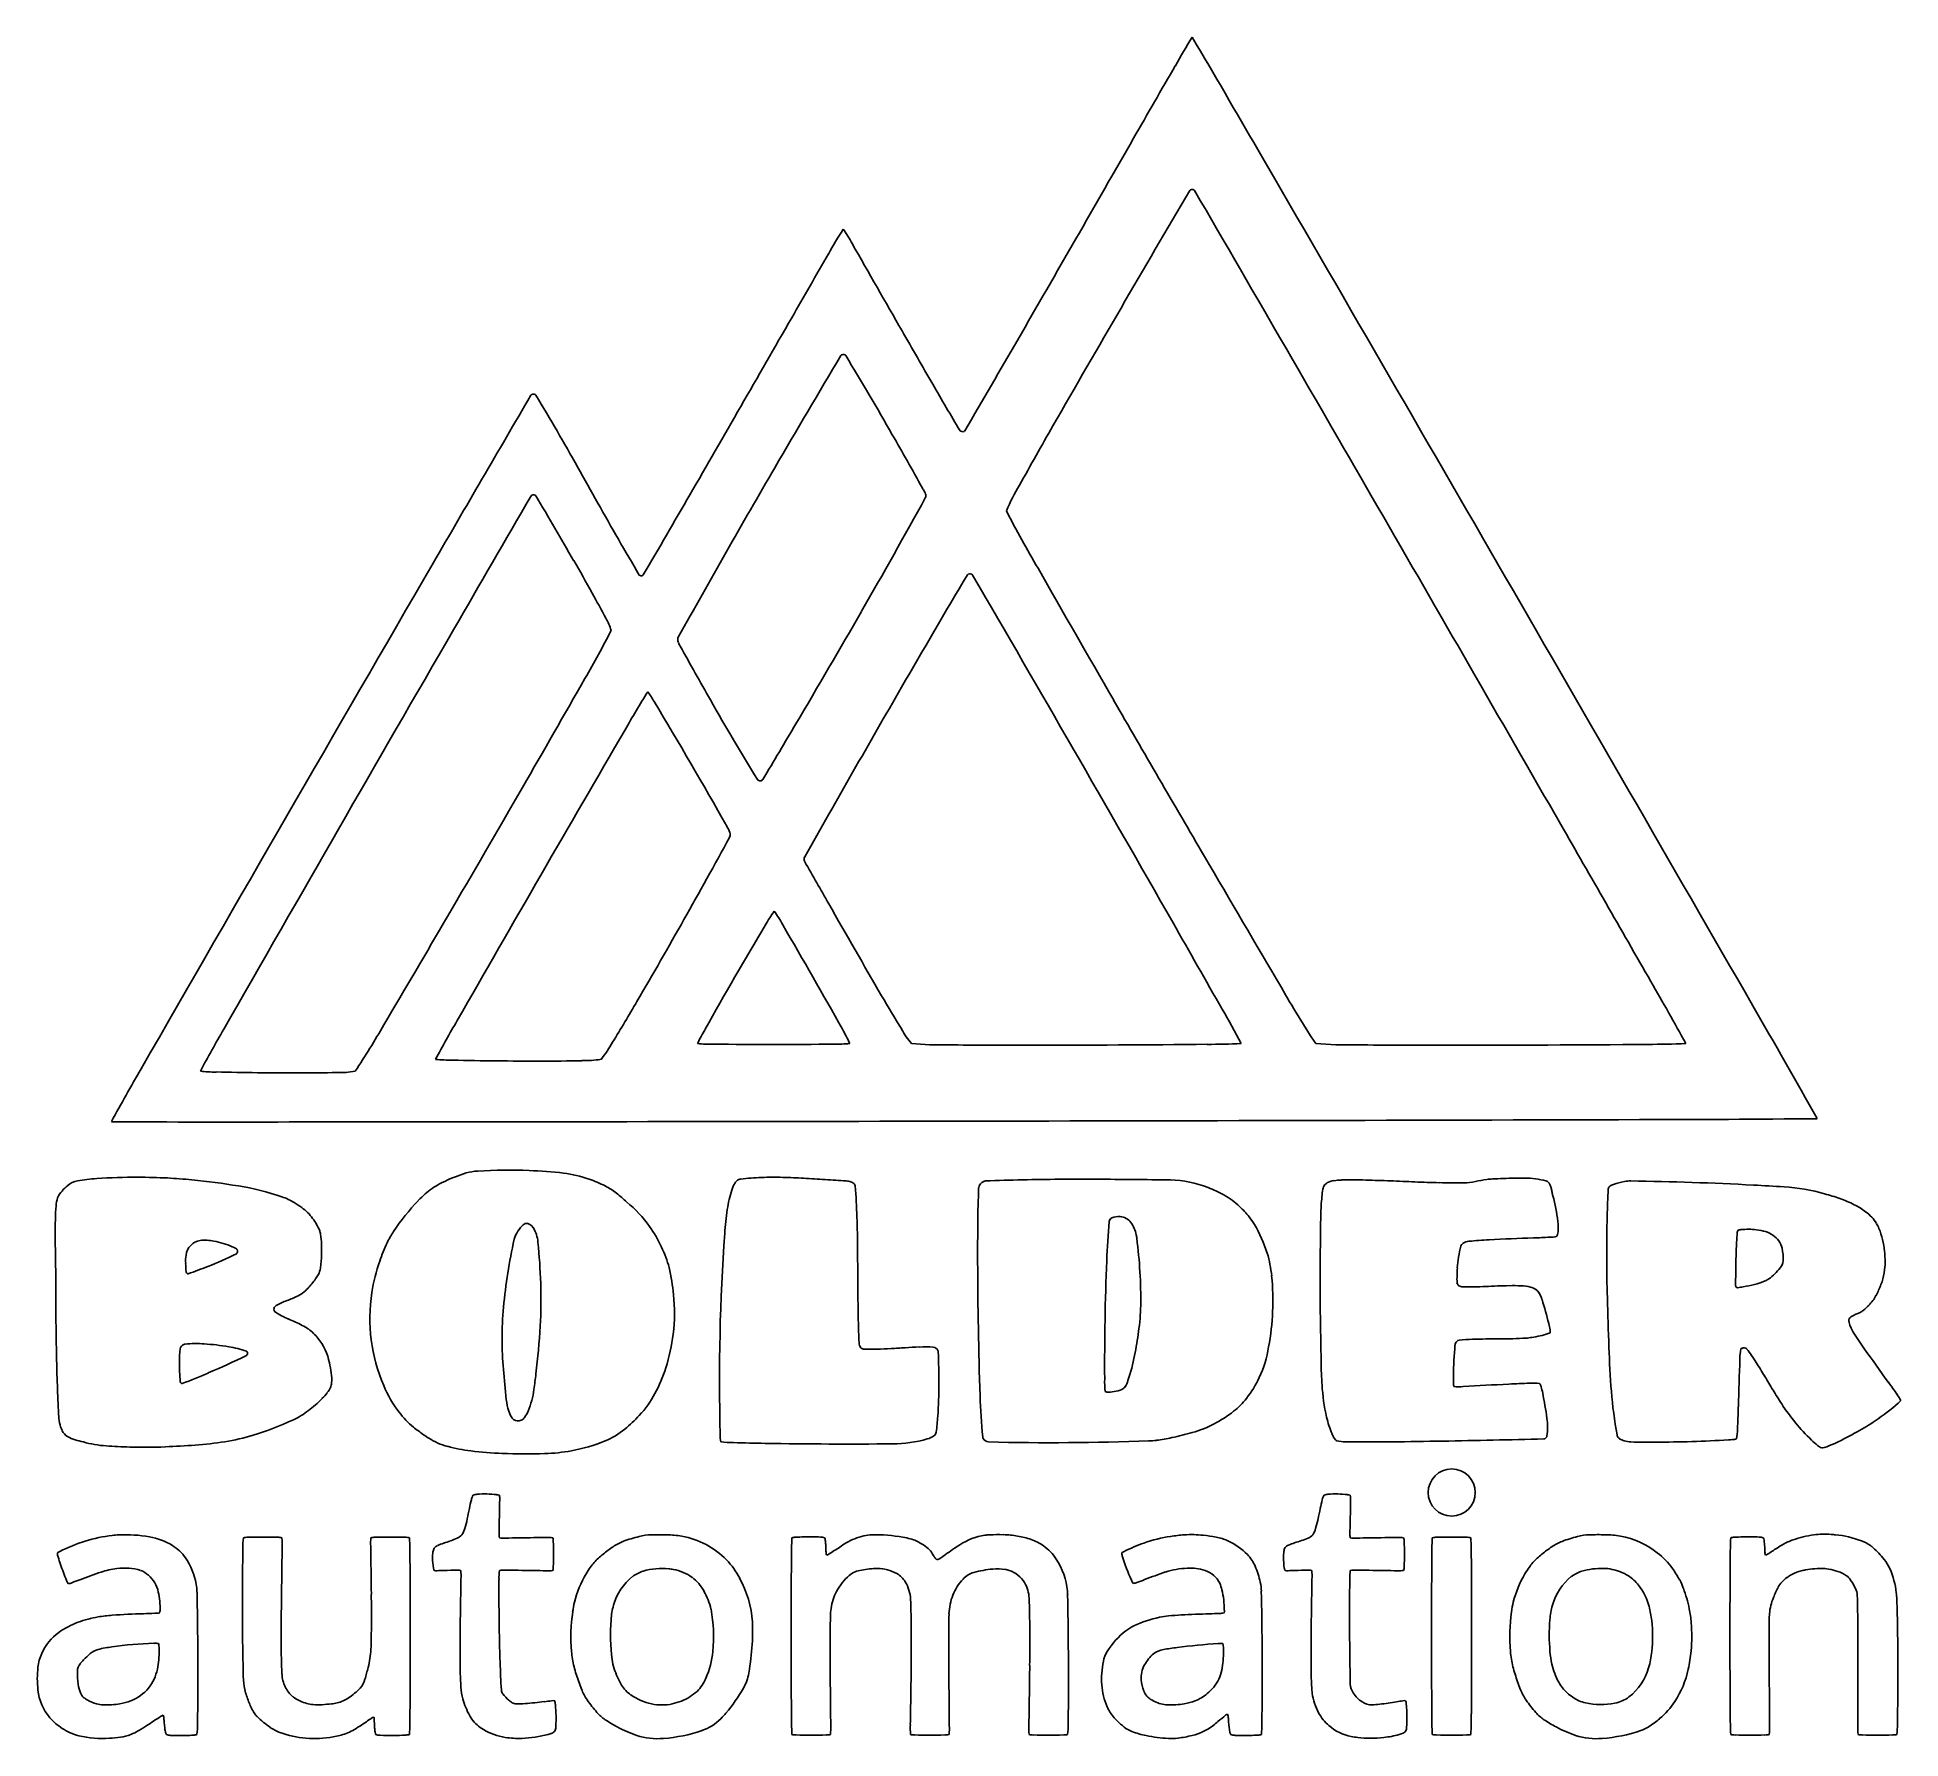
# Model space of a CAD drawing. Extents: x 0.02 to 2.63, y 0.14 to 2.53.
import ezdxf

# ---------------------------------------------------------------- set-up
doc = ezdxf.new("R2010")
doc.units = 0
doc.header["$MEASUREMENT"] = 0
doc.layers.add('Arc', color=6, linetype='CONTINUOUS')
doc.layers.add('Circle', color=5, linetype='CONTINUOUS')

msp = doc.modelspace()

# ---------------------------------------------------------------- linework, layer by layer
at = {"layer": 'Arc'}
for centre, radius, start, end in [((2.3721, 2.0722), 0.8671, 147.8211, 150.8851), ((-9.9193, -4.3255), 13.4398, 29.91048, 30.68991), ((33.0759, -15.6692), 36.328, 150.00123, 150.18662), ((-96.7807, 58.7629), 113.3479, -29.988238, -29.823146), ((-385.4572, -222.308), 447.6576, 29.948657, 30.126501), ((36.3128, -18.0601), 40.2227, 149.55899, 150.10393), ((1.6378, 2.3164), 0.00377, 96.2178, 141.3911), ((1.6382, 2.3151), 0.00515, 63.5334, 99.8278), ((1.6394, 2.3174), 0.00252, 31.7631, 63.7241), ((-218.393, -125.406), 254.4186, 29.902455, 30.134125), ((1.7151, 1.9027), 0.6728, 147.4653, 150.9431), ((0.9535, 2.1326), 0.235, 28.3323, 34.1786), ((24.0858, -11.0561), 26.5257, 149.94311, 150.16645), ((-82.7563, -45.8167), 96.7049, 29.716929, 29.800682), ((-101.2879, 60.873), 118.0162, -29.985403, -29.845953), ((13.5317, 9.1498), 14.1675, -150.25799, -149.90919), ((-14.5281, 11.3095), 18.3884, -30.48346, -30.02217), ((21.3927, -9.9564), 23.559, 149.25671, 149.70139), ((1.1475, 2.0845), 0.00374, 96.1069, 141.3135), ((1.1479, 2.0831), 0.00521, 63.7816, 99.5106), ((1.1491, 2.0854), 0.00261, 33.1403, 64.0021), ((-2.4566, -0.1145), 4.2264, 29.6394, 31.3887), ((5.473, 4.4755), 4.8513, -149.9559, -149.0599), ((86.8023, -48.2528), 99.7023, 149.712298, 149.869419), ((0.712, 2.0289), 0.00385, 96.1032, 141.5741), ((0.7125, 2.0274), 0.00536, 63.6756, 99.5881), ((0.7137, 2.0298), 0.00266, 32.6225, 63.8987), ((-3.2901, -0.357), 4.664, 29.3692, 30.8017), ((-9.6245, -4.1826), 12.4683, 29.20282, 29.59816), ((1.3149, 1.9836), 0.00368, -140.9788, -96.2729), ((1.3153, 1.9848), 0.00497, -99.8286, -63.6124), ((1.3165, 1.9826), 0.00245, -63.7864, -32.0868), ((7.1639, -1.2979), 6.5978, 150.12982, 150.96166), ((11.2656, 7.7945), 12.0189, -150.79646, -150.24049), ((12.0405, -4.4865), 12.7246, 149.72164, 150.95658), ((58.7322, -31.9262), 67.1578, 149.7664, 149.950885), ((0.7121, 1.8873), 0.00365, 96.1303, 141.5815), ((0.7126, 1.886), 0.00506, 63.6197, 99.6619), ((0.7137, 1.8883), 0.00249, 32.3097, 63.8357), ((-6.1163, -2.1747), 7.9496, 29.99006, 30.74795), ((-13.4012, 10.1738), 16.5545, -30.47287, -30.02221), ((-6.6714, 6.2437), 9.052, -29.92861, -28.77131), ((1.1795, 1.8513), 0.0936, 27.9458, 31.8235), ((1.2453, 1.8863), 0.0191, 18.2726, 27.7169), ((1.2575, 1.8898), 0.00642, -27.6603, 23.1633), ((1.6466, 1.7532), 0.2932, 148.9108, 156.7899), ((2.6714, 2.5288), 1.4529, -152.979, -149.341), ((3.9127, 3.5933), 3.5504, -150.1991, -149.2581), ((153.7965, -87.1721), 177.1809, 149.859263, 150.124507), ((-2.6445, -0.1729), 3.9421, 29.2483, 30.0125), ((28.5732, 17.2539), 31.2475, -150.33355, -149.94189), ((0.864, 1.7812), 0.00392, -135.0505, -63.4156), ((0.8649, 1.7795), 0.00201, -63.7878, -32.0883), ((12.9352, -5.1386), 13.5169, 149.2204, 149.99542), ((1.3255, 1.7759), 0.00413, 96.2589, 141.1469), ((1.3261, 1.7745), 0.00559, 63.5632, 99.8508), ((1.3273, 1.777), 0.00274, 31.8601, 63.7415), ((-59.9196, -33.8548), 70.8604, 29.733597, 30.189741), ((-0.2309, 1.1752), 1.1774, 27.4416, 29.3983), ((100.6375, -56.1971), 115.5843, 149.938449, 150.260024), ((0.7499, 1.6797), 0.0747, 16.3087, 30.6541), ((-12.3651, 9.5343), 15.6283, -30.63953, -29.96915), ((-0.0879, 2.1522), 1.0154, -30.7364, -26.4041), ((0.9258, 1.688), 0.0106, 176.5881, -154.5166), ((0.9211, 1.6882), 0.00588, 151.3474, 175.667), ((0.9515, 1.6979), 0.0381, -157.5711, -149.2654), ((9.5764, 6.4924), 9.906, -150.92453, -150.42321), ((-17.7227, 12.1323), 21.2781, -30.04105, -29.56562), ((2.2133, 0.7803), 1.5786, 148.1045, 150.3667), ((0.7876, 1.5487), 0.1078, 28.9595, 37.5685), ((-5.9417, -2.4925), 7.9573, 29.49865, 30.95897), ((4.3829, 3.5481), 3.936, -150.3826, -148.4902), ((25.5824, -12.4541), 28.1274, 149.97384, 150.53252), ((54.7618, 32.3688), 61.485, -149.974556, -149.737811), ((45.4848, -24.4815), 51.6842, 149.74328, 150.26628), ((-24.968, 16.9931), 30.273, -30.80241, -30.62938), ((-35.5185, 22.3905), 41.8188, -30.28906, -30.00158), ((1.0297, 1.4925), 0.00284, -146.746, -115.9747), ((1.0309, 1.4951), 0.00567, -116.1959, -80.5106), ((1.0314, 1.4935), 0.00407, -83.8969, -38.7215), ((0.9251, 1.3894), 0.0692, 25.922, 31.6197), ((0.9763, 1.4135), 0.0126, -0.4605, 29.4739), ((-85.4351, -48.9688), 101.0548, 29.770218, 29.914554), ((-6.7468, 5.6191), 8.8059, -30.27742, -28.551), ((0.9823, 1.4135), 0.00663, -28.0795, -1.6121), ((1.1, 1.3792), 0.00718, 151.0796, -151.0796), ((-52.6594, -29.3047), 61.8925, 29.653206, 29.716169), ((28.6379, 17.1058), 31.229, -149.77049, -149.3786), ((15.8378, 9.685), 16.9241, -150.36542, -149.86048), ((-17.8435, 12.0496), 21.341, -30.72365, -30.2497), ((6.7736, -2.1382), 6.6799, 149.15193, 150.60757), ((1.2249, 1.1829), 0.2133, 144.7129, 150.8041), ((0.8773, 1.185), 0.2117, 28.7982, 34.9124), ((-4.6576, -2.0767), 6.636, 28.9965, 30.45592), ((-24.3665, -13.5619), 29.9235, 29.48925, 29.75669), ((-1.0952, -0.7579), 3.908, 28.7212, 30.1871), ((-1.7315, 2.6857), 2.9957, -31.4663, -30.1885), ((3.1523, 2.3209), 2.256, -149.836, -148.4418), ((3.0259, 1.9167), 1.4521, -150.3717, -146.7313), ((0.6507, 0.5681), 1.192, 27.5922, 30.2377), ((-9.193, -5.5795), 13.4388, 29.3852, 30.1647), ((1.8243, 0.2376), 1.7911, 149.7381, 151.8985), ((-0.3832, 1.6485), 1.0178, -33.8748, -29.5556), ((1.9642, 0.3564), 1.5749, 149.6415, 151.909), ((1.1364, 1.0301), 0.2133, 148.9557, 155.0457), ((0.964, 1.032), 0.2122, 24.5514, 30.6504), ((1.3329, 1.1965), 0.1174, -151.3108, -139.4091), ((0.682, 1.2002), 0.1618, -39.1988, -28.9233), ((0.9621, 1.3308), 0.2116, -95.1866, -89.0716), ((1.0499, 7.7465), 6.6277, -90.73004, -89.26928), ((1.1379, 1.3314), 0.2121, -90.9241, -84.8232), ((1.2862, 1.5856), 0.4674, -95.2103, -88.948), ((1.3996, 11.0812), 9.9635, -90.60255, -89.94082), ((1.4094, 25.0011), 23.8833, -89.99884, -89.40061), ((1.6621, 2.0424), 0.9234, -90.1778, -87.2084), ((1.8589, 1.694), 0.5758, -94.6941, -89.0245), ((1.9864, 13.6958), 12.5781, -90.53608, -89.94758), ((1.9976, 31.3576), 30.2399, -89.99938, -89.46817), ((2.2816, 2.282), 1.163, -90.1627, -87.5132), ((2.6163, -0.3495), 2.8433, 149.7074, 151.4258), ((0.2655, 1.2855), 0.2054, -95.9151, -89.6902), ((0.3757, 5.6323), 4.5534, -91.3731, -89.9177), ((0.3869, 3.3082), 2.2293, -90.1179, -88.7273), ((0.4396, 1.2104), 0.1311, -91.4288, -80.2613), ((0.5975, 1.3312), 0.2344, -95.5366, -89.7), ((0.7156, 6.3214), 5.2259, -91.2809, -89.9229), ((0.7275, 3.6424), 2.5469, -90.1106, -88.8094), ((0.784, 1.2417), 0.1456, -91.4181, -80.7569), ((0.2846, 26.0098), 25, -90.37878, -89.80668), ((-0.1358, 835.8822), 834.8724, -89.965361, -89.8350914), ((2.2644, 26.0355), 25.0222, -89.99365, -89.42205), ((0.0875, 0.882), 0.0487, 127.243, 153.8935), ((0.0774, 0.8968), 0.0309, 100.9231, 128.8783), ((0.1207, 0.6426), 0.2887, 94.3891, 99.8153), ((0.1502, 0.2099), 0.7224, 89.4941, 94.0932), ((0.1443, -0.3957), 1.3281, 87.6842, 89.4675), ((0.1598, 0.2214), 0.7109, 84.1405, 86.9257), ((0.1344, -0.0932), 1.0264, 80.8357, 84.5255), ((0.2396, 0.5569), 0.3679, 71.0526, 80.8749), ((0.628, 0.8326), 0.102, 117.8137, 131.5035), ((0.6847, 0.7246), 0.224, 109.3967, 117.743), ((0.6424, 0.8468), 0.0947, 99.9569, 109.8038), ((0.6377, 0.8724), 0.0687, 93.0975, 99.8389), ((0.6792, 0.1534), 0.7889, 88.0055, 93.2805), ((0.6866, 0.3474), 0.5947, 83.4097, 88.0711), ((0.7336, 0.7694), 0.1701, 70.4377, 82.8318), ((0.7198, 0.7309), 0.211, 63.7253, 70.3916), ((0.7682, 0.8323), 0.0987, 51.865, 62.8909), ((1.0496, 0.8959), 0.0613, 157.2528, 162.6047), ((1.0205, 0.9082), 0.0296, 146.7806, 157.4724), ((1.0079, 0.9166), 0.0145, 127.3428, 147.15), ((1.0045, 0.9209), 0.00906, 96.4996, 126.8533), ((1.0457, 0.5433), 0.3888, 91.865, 96.2413), ((1.0506, 0.3934), 0.5389, 88.7025, 91.8633), ((1.043, 0.0555), 0.8768, 86.7562, 88.7037), ((0.9638, -1.3423), 2.2769, 86.0067, 86.7574), ((1.3922, 4.7942), 3.8746, -93.9937, -93.5533), ((1.1507, 0.9023), 0.0249, 71.8282, 86.7586), ((1.1538, 0.9116), 0.015, 59.5979, 72.0208), ((1.1575, 0.9178), 0.00779, 38.5575, 60.0741), ((1.1599, 0.9197), 0.00472, 4.7418, 38.0815), ((0.1458, 0.841), 1.0219, 1.9678, 4.4441), ((3.0502, 0.8497), 1.7134, 177.7377, 179.3813), ((1.3498, 0.9157), 0.0117, 113.1742, 171.7838), ((1.3483, 0.9191), 0.00803, 93.0474, 113.3052), ((1.4727, -2.2523), 3.1818, 90.377, 92.2478), ((1.4843, -5.2535), 6.183, 89.33851, 90.30146), ((1.3696, -15.6586), 16.5888, 89.17797, 89.35741), ((1.603, 0.769), 0.1596, 68.8702, 88.3384), ((1.5876, 0.7303), 0.2012, 61.8246, 68.76), ((1.8375, 0.9132), 0.0156, 147.5743, 171.4999), ((1.8339, 0.9133), 0.0126, 119.383, 139.3777), ((1.8427, 0.8953), 0.0327, 99.4975, 117.4068), ((1.8488, 0.8597), 0.0687, 90.7031, 99.5609), ((1.8606, -0.0642), 0.9928, 88.7454, 90.7336), ((1.8407, -0.9747), 1.9034, 87.7081, 88.7454), ((1.0141, -21.6299), 22.5752, 87.62075, 87.70823), ((2.0463, 3.2146), 2.2908, -92.3793, -91.5174), ((2.0145, 2.0133), 1.089, -91.5174, -89.7047), ((2.0165, 1.0244), 0.1001, -87.9343, -78.6313), ((2.0864, 0.6995), 0.2322, 98.4337, 102.4641), ((2.0625, 0.8583), 0.0716, 91.6577, 98.1567), ((2.0421, 1.5944), 0.6647, -88.4222, -87.1205), ((2.1192, 0.0617), 0.8699, 91.8756, 92.8759), ((2.0992, 0.6704), 0.2608, 88.5579, 91.8822), ((2.1021, 0.7817), 0.1495, 82.8151, 88.5658), ((2.1077, 0.8262), 0.1046, 74.614, 82.8029), ((2.1334, 0.9197), 0.00769, 42.102, 74.4296), ((2.1293, 0.9162), 0.013, 21.404, 41.398), ((2.1115, 0.909), 0.0323, 12.8859, 21.8491), ((2.2283, 0.9152), 0.00543, 122.9227, 171.8398), ((2.2378, 0.8998), 0.0236, 108.906, 122.0251), ((2.2588, 0.8487), 0.0787, 99.5136, 111.3359), ((2.2541, 0.8779), 0.0492, 89.1313, 99.6923), ((2.193, -3.4987), 4.4262, 86.9684, 89.1997), ((2.2479, -2.4384), 3.3645, 86.2127, 86.9465), ((2.4527, 0.6448), 0.2745, 74.2714, 86.351), ((0.3133, 0.8691), 0.2727, 175.1295, 179.1583), ((0.0804, 0.8905), 0.0389, 160.4725, 177.4242), ((0.3261, 0.8144), 0.0963, 58.652, 69.9965), ((0.28, 0.7398), 0.184, 54.5174, 58.4859), ((0.7708, 0.6871), 0.3059, 136.0687, 146.436), ((0.7359, 0.7205), 0.2576, 132.939, 136.0112), ((0.6618, 0.7009), 0.2677, 47.2149, 51.3121), ((0.7173, 0.7471), 0.1964, 36.2419, 49.9495), ((1.1693, 0.8582), 0.1867, 162.539, 171.0873), ((1.629, 0.8129), 0.1089, 45.8003, 60.4599), ((1.6045, 0.7842), 0.1466, 39.0988, 46.7647), ((2.4628, 0.8593), 0.6441, 177.0841, 179.4025), ((2.0949, 0.8782), 0.2757, 174.4089, 177.117), ((1.9172, 0.8962), 0.0971, 168.5273, 174.7685), ((1.9958, 0.882), 0.1511, 11.0894, 13.0772), ((2.2043, 0.9227), 0.0614, -169.0453, -164.447), ((1.9575, 0.8515), 0.1954, 5.4871, 16.2839), ((3.8767, 0.8354), 1.6557, 177.2123, 178.5389), ((2.4445, 0.607), 0.3131, 70.6248, 74.7061), ((2.496, 0.7507), 0.1605, 63.0223, 70.9729), ((2.5273, 0.8094), 0.0939, 52.3995, 63.7788), ((1.2565, 0.8521), 1.2161, 179.0136, -178.7034), ((0.3503, 0.8378), 0.0634, 35.182, 54.818), ((0.3045, 0.8032), 0.1208, 31.287, 36.0738), ((0.3705, 0.8426), 0.0439, 19.019, 32.097), ((0.7212, 0.8403), 0.0344, 132.8043, 141.6072), ((0.7035, 0.86), 0.00784, 110.7517, 135.4799), ((0.7022, 0.859), 0.00846, 66.6782, 100.0442), ((0.7002, 0.8537), 0.0141, 35.0481, 68.0152), ((1.3222, 0.8347), 0.3414, 171.1727, 176.8462), ((-0.6237, 0.8145), 1.7918, 0.5548, 1.9676), ((4.942, 0.8253), 3.6053, 179.3178, -179.8217), ((2.8941, 0.7601), 1.377, 175.4165, 177.719), ((1.5265, 0.8697), 0.00503, 138.6727, 175.0407), ((1.5292, 0.8673), 0.00863, 115.258, 138.0671), ((1.5357, 0.8509), 0.0263, 87.4902, 112.7603), ((1.5349, 0.8554), 0.0218, 37.8793, 84.8998), ((1.515, 0.8423), 0.0456, 11.3239, 35.4813), ((1.6493, 0.8202), 0.089, 30.9049, 39.2913), ((1.5675, 0.7709), 0.1845, 17.2764, 31.0147), ((6.639, 0.7903), 4.8209, 179.1009, -178.3568), ((2.0775, 0.8611), 0.0751, -4.0526, 6.9027), ((4.3488, 0.8245), 2.128, 178.5682, -178.3341), ((2.5486, 0.8352), 0.0606, 31.8061, 53.462), ((2.561, 0.843), 0.0459, 22.2618, 31.6155), ((0.2479, 0.82), 0.0238, 99.1307, 173.2176), ((0.2499, 0.8034), 0.0405, 84.6528, 98.1743), ((0.2429, 0.7394), 0.105, 78.8482, 84.1073), ((0.2453, 0.7344), 0.1095, 66.4071, 80.5801), ((0.3839, 0.8473), 0.0297, 9.2634, 18.8127), ((0.2602, 0.83), 0.1546, -2.2953, 8.227), ((0.7125, 0.7423), 0.2278, 154.5296, 161.499), ((0.6166, 0.7885), 0.1213, 146.0696, 154.7621), ((1.3994, 0.6838), 0.732, 167.268, 174.8306), ((0.713, 0.8385), 0.0283, 154.3412, 166.3554), ((0.7379, 0.8265), 0.056, 141.1642, 154.4055), ((0.6709, 0.8366), 0.0481, 5.2336, 31.6362), ((-0.177, 0.7506), 0.9003, 2.0933, 5.7594), ((0.739, 0.7657), 0.1679, 24.004, 35.4858), ((3.8647, 0.6469), 2.8908, 175.9016, -178.4933), ((1.5034, 0.8398), 0.0575, 6.7635, 11.5384), ((0.858, 0.7578), 0.708, -0.4647, 7.1977), ((2.023, 0.8333), 0.00739, 121.7653, 163.0586), ((2.0284, 0.8261), 0.0163, 94.5793, 124.5029), ((2.0872, 0.2279), 0.6174, 92.9514, 95.5898), ((2.1952, -1.8139), 2.662, 91.6653, 93.0091), ((2.0879, 1.7522), 0.9057, -88.1047, -86.6555), ((2.1412, 0.8825), 0.0345, -90.8194, -74.1389), ((2.1464, 0.853), 0.00555, -40.593, -11.7105), ((2.1298, 0.8573), 0.0227, -13.9866, -3.8792), ((2.7763, 0.8236), 0.3734, 175.7353, 177.9472), ((2.4241, 0.8514), 0.0201, 161.9911, -179.8768), ((2.4098, 0.8468), 0.0119, 91.8344, 113.9555), ((2.4196, 0.7569), 0.1023, 83.3706, 95.6951), ((2.4235, 0.7872), 0.0717, 73.3012, 83.7106), ((2.4345, 0.8224), 0.0348, 36.3281, 73.9202), ((2.4374, 0.8252), 0.0308, 13.739, 35.4126), ((2.4903, 0.8162), 0.1215, 5.739, 21.3497), ((-4.3917, 0.7619), 4.4329, -0.0044, 0.8113), ((0.2781, 0.8143), 0.0545, 170.9582, -176.6753), ((0.0846, 1.2425), 0.4677, -68.6733, -63.2518), ((0.2572, 0.7621), 0.0793, 61.3748, 66.2453), ((0.2928, 0.8287), 0.00377, 6.229, 52.3784), ((0.294, 0.827), 0.00238, -60.9714, -26.7897), ((0.2915, 0.8282), 0.00514, -26.9744, 10.2679), ((0.1436, 0.8353), 0.2713, -6.4407, -2.435), ((0.724, 0.7341), 0.2413, 160.5155, 171.412), ((0.7322, 0.7579), 0.1774, 15.5261, 25.4274), ((-6.0581, 0.7619), 7.2264, 0.20459, 0.55509), ((7.8679, 0.8342), 6.5312, -179.82317, -178.16515), ((5.0146, 0.6704), 3.4994, 177.633, -179.6471), ((1.5684, 0.7751), 0.1825, 5.8086, 16.0914), ((2.167, 0.7943), 0.1565, 164.7701, 176.1611), ((3.9209, 0.7792), 1.5189, 177.8181, 179.9735), ((2.4524, 0.8159), 0.0164, -41.9664, -4.4308), ((2.3983, 0.818), 0.0705, -2.7836, 11.8845), ((2.459, 0.8131), 0.153, -2.5739, 5.7035), ((0.6782, 0.8295), 0.4549, -177.6907, -176.1991), ((0.2276, 0.7996), 0.00333, -175.4006, -127.6698), ((0.2267, 0.7982), 0.0017, -132.3783, -78.2442), ((-0.1719, 1.9061), 1.1791, -70.2219, -68.7873), ((0.3143, 0.8528), 0.1116, -43.3606, -34.5117), ((0.3618, 0.8223), 0.0552, -36.3453, -29.2704), ((0.3852, 0.8091), 0.0283, -29.0739, -8.5364), ((0.6548, 0.7456), 0.2553, 4.8525, 13.5322), ((4.7348, 0.8004), 3.5665, -179.7954, -179.0853), ((1.3901, 0.759), 0.3615, -10.3614, 5.4944), ((2.2387, 0.7899), 0.2283, 176.2599, -178.5278), ((2.407, 0.8686), 0.0897, -76.0659, -65.8303), ((2.4288, 0.8188), 0.0353, -64.8861, -55.968), ((2.4185, 0.8336), 0.0534, -55.7665, -43.8398), ((2.3309, 0.9211), 0.1772, -44.6249, -41.0137), ((2.4881, 0.8258), 0.1262, -24.4155, -16.6577), ((2.5376, 0.8104), 0.0743, -16.2665, -3.2376), ((5.7596, 0.7919), 5.7185, -179.6953, -178.8823), ((9.0912, -21.3745), 23.7911, 111.49946, 111.51966), ((0.3293, 0.8696), 0.1164, -68.5095, -64.3976), ((0.357, 0.8122), 0.0527, -64.5669, -43.1413), ((0.7175, 0.7334), 0.235, 171.0101, -156.4601), ((0.0701, 0.7609), 0.6529, -3.3428, 1.9825), ((0.6698, 0.7412), 0.2408, -6.9609, 6.195), ((2.0154, 0.7846), 0.00503, -173.9729, -132.1934), ((2.0179, 0.7869), 0.00841, -134.1456, -93.6706), ((2.0308, 1.2012), 0.4229, -91.8194, -87.3027), ((2.1036, -0.1547), 0.9349, 91.1974, 93.2424), ((2.0895, 0.483), 0.297, 87.846, 91.0607), ((2.1, 0.7313), 0.0485, 73.6413, 89.1872), ((2.106, 0.7507), 0.0282, 56.5994, 74.1793), ((2.1122, 0.7613), 0.016, 31.4014, 54.5637), ((2.0805, 0.7447), 0.0518, 17.7224, 28.8005), ((1.6813, 0.6169), 0.471, 13.4812, 17.7441), ((8.0389, 0.9172), 5.8192, -178.47776, -177.79522), ((2.405, 0.78), 0.00288, -177.9832, -92.0168), ((1.6857, 5.1498), 4.4315, -80.6605, -80.5564), ((2.3765, 0.9996), 0.2242, -80.6805, -76.5554), ((2.548, 0.7937), 0.0583, -44.7599, -28.4429), ((2.4139, 0.859), 0.2075, -26.6533, -24.3072), ((0.3537, 0.7469), 0.00596, 170.5977, -154.3816), ((0.3523, 0.7473), 0.00454, 131.1862, 173.6385), ((0.3511, 0.7456), 0.00315, -154.5207, -125.4714), ((0.3811, 0.7038), 0.0567, 115.6656, 124.0544), ((0.3989, 0.8171), 0.0891, -123.8349, -117.0128), ((0.4064, 0.6511), 0.1152, 111.5105, 115.6642), ((0.4424, 0.9024), 0.1849, -117.0131, -113.7106), ((1.1961, 0.7028), 0.5278, 174.8967, 179.8102), ((2.5968, 0.7663), 1.4282, -179.0855, -177.3128), ((1.2559, 0.7594), 0.3101, -8.1666, -1.3449), ((2.5688, 0.731), 0.00779, 160.4713, -175.4946), ((2.5669, 0.7311), 0.0059, 122.3869, 155.1084), ((2.577, 0.7165), 0.0237, 113.4435, 124.1238), ((2.6392, 0.5772), 0.1762, 112.2962, 113.9759), ((2.5468, 0.8024), 0.0672, -67.7035, -63.1758), ((2.5675, 0.7619), 0.0217, -63.5534, -50.6078), ((2.4919, 0.8503), 0.138, -49.6439, -45.0189), ((-1.2059, -2.8499), 3.9135, 66.1282, 66.2846), ((0.3097, 0.5748), 0.1684, 62.5112, 66.134), ((0.3482, 0.6488), 0.085, 55.3621, 62.5094), ((0.3586, 0.6672), 0.064, 37.6782, 53.6213), ((-0.4958, 0.7999), 1.2202, -6.7643, -3.6204), ((0.6501, 0.7436), 0.2607, -17.7054, -6.9643), ((0.9872, 0.7941), 0.5811, -11.1242, -7.79), ((2.0983, 0.8108), 0.105, -84.9216, -80.6045), ((2.0869, 0.8847), 0.1798, -80.8519, -73.2669), ((2.137, 0.7195), 0.00716, -76.7245, -51.4476), ((1.981, 0.6881), 0.163, 10.5615, 13.6895), ((2.1309, 0.7151), 0.0106, -6.4575, 15.5691), ((2.5886, 0.7335), 0.0277, -173.5021, -156.254), ((2.6155, 0.745), 0.0569, -156.6202, -147.7417), ((3.1077, 1.0597), 0.6412, -147.4313, -145.0279), ((0.3514, 0.6736), 0.1365, 172.6734, -179.6341), ((0.2247, 0.6893), 0.00894, 114.8752, 168.9668), ((0.2237, 0.6916), 0.00635, 96.687, 114.876), ((0.2381, 0.5312), 0.1674, 86.0689, 95.2113), ((0.2278, 0.3629), 0.336, 80.3217, 86.2759), ((-0.1054, 1.5147), 0.9302, -67.1866, -63.544), ((0.2617, 0.5523), 0.1436, 70.7672, 80.9706), ((0.3076, 0.6855), 0.0028, 4.8526, 58.8521), ((0.308, 0.6837), 0.00212, -61.0427, -26.4116), ((0.3056, 0.685), 0.00485, -27.0126, 9.2214), ((0.351, 0.6575), 0.076, 10.6452, 40.0057), ((1.2148, 0.7086), 0.5465, -179.5777, -175.1405), ((1.1815, 0.6998), 0.0114, -177.6414, -143.6624), ((1.176, 0.6953), 0.00433, -148.4532, -94.4825), ((1.189, 0.9558), 0.2652, -92.8832, -88.623), ((1.1831, 1.2041), 0.5135, -88.6225, -86.4197), ((0.7653, 7.8828), 7.2053, -86.42091, -86.26371), ((1.274, 0.094), 0.6001, 91.8513, 93.7372), ((1.2638, 0.4072), 0.2867, 87.91, 91.8515), ((1.2731, 0.6855), 0.00832, 23.0815, 81.9574), ((1.2756, 0.6865), 0.00567, 2.6954, 23.1996), ((0.0971, 0.6399), 1.1851, 0.0885, 2.2682), ((1.2922, 0.7336), 0.2701, -18.8117, -11.0291), ((1.5873, 0.7183), 0.1602, -24.9485, -8.742), ((2.5431, 0.648), 0.5377, 174.821, 179.3922), ((2.0169, 0.6954), 0.00929, 137.1382, 173.2218), ((2.0141, 0.6981), 0.00541, 99.3918, 138.0334), ((2.0427, 0.3927), 0.3122, 91.9503, 95.4166), ((2.059, -0.1475), 0.8526, 89.2711, 91.813), ((2.0716, 1.2434), 0.5383, -90.1823, -86.1586), ((3.7347, 0.743), 1.5115, -178.118, -175.7674), ((2.4886, 0.6776), 0.0806, 170.4515, -179.8142), ((2.4124, 0.6874), 0.00486, 111.8061, 132.2329), ((2.4139, 0.684), 0.00851, 85.0975, 112.4015), ((2.4143, 0.6877), 0.00484, 43.0922, 86.8154), ((2.1223, 0.4741), 0.3666, 32.6992, 36.2663), ((6.0391, 3.1279), 4.2287, -144.8311, -144.0297), ((2.6479, 0.7349), 2.6063, -178.8015, -177.018), ((0.5727, 0.6733), 0.3578, -179.8965, -175.4805), ((-0.4385, 2.3116), 1.794, -68.5078, -67.2484), ((0.1722, 0.6171), 0.2593, 8.9466, 12.1175), ((0.3824, 0.6489), 0.0467, -6.8201, 10.4869), ((2.079, 0.7763), 1.4134, -175.3718, -173.6548), ((-1.5093, 0.9182), 2.2406, -7.287, -6.7163), ((0.6963, 0.729), 0.2123, -28.3282, -17.7433), ((13.679, 0.2725), 11.2782, 177.9427, 178.2876), ((1.7868, 0.2587), 0.7653, 30.9886, 32.6994), ((0.2194, 0.6455), 0.00345, -174.6623, -128.307), ((0.2184, 0.644), 0.00164, -132.8244, -76.9165), ((0.3476, 0.6886), 0.0955, -44.8874, -38.1494), ((0.3976, 0.65), 0.0323, -39.1006, -24.0392), ((0.4018, 0.6468), 0.0272, -21.539, -7.213), ((0.6715, 0.7118), 0.1842, -156.9128, -143.4129), ((0.5935, 0.6503), 0.1208, -22.7876, -7.7227), ((0.6923, 0.6389), 0.5899, -4.1014, 0.2759), ((1.6632, 0.6453), 0.148, 178.6209, -174.4941), ((1.5182, 0.6353), 0.00482, -117.5146, -88.5674), ((1.5208, 0.6773), 0.0469, -93.134, -80.4707), ((1.5227, 0.6753), 0.0446, -82.4174, -67.7741), ((1.5346, 0.644), 0.0111, -63.5332, -32.4505), ((1.52, 0.6542), 0.029, -34.0001, -15.3764), ((1.5787, 0.7258), 0.1712, -37.5081, -26.0109), ((2.1967, 0.6635), 0.3767, -178.2597, -176.5124), ((2.105, 0.6576), 0.2848, -176.5859, -167.3392), ((2.2308, 0.6505), 0.2253, 179.1802, -178.0627), ((2.0195, 0.6422), 0.0139, 177.2139, -162.8921), ((2.0115, 0.7218), 0.0839, -93.6473, -84.9323), ((6.5165, -84.2202), 84.9776, 92.990553, 93.033888), ((2.1496, -0.6093), 1.2527, 91.681, 93.0415), ((2.1179, 0.5861), 0.057, 81.3814, 95.1567), ((2.118, 0.6357), 0.0108, 12.1767, 38.7187), ((2.0284, 0.6079), 0.1046, 11.5896, 16.699), ((1.5134, 0.507), 0.6294, 7.9247, 11.1705), ((2.813, 0.6779), 0.5875, -175.4647, -169.4326), ((10.6822, 5.6014), 9.6113, -149.01073, -148.87442), ((3.019, 0.9739), 0.6592, -148.8753, -146.8901), ((1.694, -0.0268), 1.1409, 34.9394, 36.0232), ((0.3293, 0.6902), 0.1087, -65.07, -52.0765), ((0.2829, 0.753), 0.1868, -52.6891, -44.8911), ((0.7571, 0.6284), 0.0832, -174.2925, -162.6737), ((0.7156, 0.6165), 0.04, -161.2613, -145.3616), ((0.6765, 0.6137), 0.0301, -38.6015, -19.7895), ((0.7547, 0.6964), 0.1453, -42.8819, -27.9364), ((2.4296, 0.6661), 1.0903, -177.8442, -174.8023), ((1.5914, 0.7358), 0.169, -73.8575, -51.5314), ((1.6357, 0.6823), 0.0996, -52.3651, -37.6349), ((0.4242, 0.6682), 1.9824, -2.5953, -1.6962), ((2.7096, 0.7712), 0.2894, -147.0585, -134.0074), ((2.3708, 0.9191), 0.4, -55.3495, -49.4926), ((2.6003, 0.6034), 0.037, 24.4626, 38.6433), ((2.6222, 0.6261), 0.0139, -52.958, -31.8293), ((0.1433, 0.6041), 0.0983, -177.2083, -170.2432), ((0.087, 0.5948), 0.0412, -169.7179, -153.2809), ((0.0702, 0.5868), 0.0227, -152.2075, -123.3575), ((0.1876, 0.994), 0.4439, -72.8247, -65.0154), ((0.6196, 0.6749), 0.1205, -142.7985, -129.0177), ((0.8529, 0.9709), 0.4974, -128.4325, -127.4069), ((0.6885, 0.598), 0.00724, -143.9043, -123.269), ((0.6908, 0.6016), 0.0115, -122.9408, -67.7177), ((0.6899, 0.6026), 0.0128, -65.7726, -37.2879), ((0.7732, 0.6599), 0.1059, -67.8319, -50.2406), ((0.6904, 0.7591), 0.2351, -50.1825, -43.4077), ((0.8419, 0.6285), 0.44, -7.0788, -4.1481), ((1.9711, 0.6292), 0.1479, -166.6899, -157.1809), ((2.049, 0.5813), 0.0887, -8.1008, 8.1008), ((2.3303, 0.5781), 0.0743, -10.4359, 0.234), ((2.4207, 0.8529), 0.3172, -61.3011, -55.9659), ((0.077, 0.5987), 0.0363, -121.951, -103.6322), ((0.1941, 1.0196), 0.4732, -105.3996, -103.9699), ((0.1218, 0.7069), 0.1524, -105.9725, -93.7591), ((0.1938, 1.8942), 1.3419, -93.5039, -92.0794), ((0.1672, 1.1853), 0.6325, -91.9955, -87.4638), ((0.0736, 3.0232), 2.4727, -87.1831, -86.2098), ((0.2001, 1.0736), 0.519, -85.9104, -81.2787), ((0.2335, 0.8451), 0.2881, -80.9629, -72.7983), ((0.6688, 0.7295), 0.1938, -127.5121, -122.2323), ((0.6174, 0.6494), 0.0987, -121.8107, -105.089), ((0.6456, 0.7427), 0.196, -105.9338, -96.1973), ((0.7185, 0.7964), 0.253, -79.193, -68.028), ((1.0277, 0.5699), 0.0528, 178.9919, -169.6497), ((0.9931, 0.7078), 0.1484, -96.7433, -89.7689), ((1.089, 3.8364), 3.2784, -91.6652, -90.8865), ((1.1593, 7.8231), 7.2657, -90.95452, -89.54222), ((1.2145, 0.7513), 0.1937, -89.152, -74.5878), ((1.2588, 0.5916), 0.0279, -75.0701, -53.8384), ((1.2697, 0.576), 0.00894, -51.5732, -11.0722), ((1.3495, 0.568), 0.00574, -173.5352, -151.467), ((1.3526, 0.5698), 0.00941, -151.1411, -93.4446), ((1.4417, 4.2682), 3.7089, -91.3845, -87.9081), ((1.571, 0.7084), 0.1468, -87.6405, -83.346), ((1.5632, 0.7726), 0.2114, -83.2626, -77.286), ((1.4889, 1.1175), 0.5642, -77.6327, -74.64), ((1.8748, 0.5895), 0.0439, -156.2173, -147.0138), ((1.8495, 0.5727), 0.0135, -148.3953, -126.0585), ((1.8602, 0.6748), 0.1145, -99.3471, -87.6677), ((1.8889, 2.9225), 2.3622, -90.5837, -89.2776), ((1.8246, 9.3213), 8.7613, -89.38443, -88.91796), ((1.5325, 24.9774), 24.4202, -88.92648, -88.59177), ((2.1325, 0.5677), 0.00315, -88.0541, -66.2786), ((2.1317, 0.5696), 0.0052, -65.8785, -9.3368), ((2.2432, 0.5717), 0.00791, -168.6847, -138.198), ((2.2466, 0.5749), 0.0126, -137.8405, -117.6276), ((2.2516, 0.5841), 0.0231, -118.0057, -105.9086), ((2.2559, 0.5986), 0.0382, -106.0438, -91.4861), ((2.2828, 1.5254), 0.9654, -91.6555, -89.6221), ((2.2798, 2.5015), 1.9415, -89.7259, -86.6908), ((2.3913, 0.6166), 0.0534, -89.3281, -76.8659), ((2.5886, 0.6449), 0.1145, -134.3364, -128.5735), ((2.5282, 0.5676), 0.0164, -131.9204, -108.6476), ((2.5226, 0.5703), 0.0182, -88.893, -65.7738), ((2.4759, 0.6985), 0.1546, -69.5059, -64.5702), ((2.3389, 0.9914), 0.478, -64.8126, -60.6718), ((0.6857, 1.04), 0.496, -97.0975, -91.963), ((0.7029, 1.4478), 0.9042, -92.1711, -88.3969), ((0.7194, 0.8108), 0.267, -88.0932, -79.9438), ((0.8242, 0.4274), 0.2056, 165.4279, 168.9345), ((0.6391, 0.4769), 0.0141, 142.7349, 170.5517), ((0.6338, 0.4741), 0.0128, 92.2418, 117.5095), ((0.6441, 0.3467), 0.1406, 83.2328, 94.404), ((0.6602, 0.4748), 0.0115, 67.4288, 87.545), ((-1.9437, 0.5133), 2.6089, -1.4573, -0.7572), ((0.6399, 0.4806), 0.0252, -4.0251, 11.123), ((2.0213, 0.4271), 0.2069, 165.4191, 168.9162), ((1.835, 0.4768), 0.0142, 142.7879, 170.5415), ((1.8296, 0.4741), 0.0128, 92.2418, 117.5095), ((1.8399, 0.3467), 0.1406, 83.2328, 94.404), ((1.856, 0.4748), 0.0115, 67.4288, 87.545), ((-0.7478, 0.5133), 2.6089, -1.4573, -0.7572), ((1.8357, 0.4806), 0.0252, -4.0251, 11.123), ((0.4635, 0.485), 0.1593, -16.9112, -11.8795), ((-0.4527, 0.6824), 1.0965, -12.1189, -11.3342), ((1.2943, 0.4308), 0.6301, 178.5304, 179.8587), ((1.6592, 0.4849), 0.1594, -16.9064, -11.8806), ((0.725, 0.6863), 1.115, -12.1242, -11.3508), ((2.4901, 0.4308), 0.6301, 178.5304, 179.8587), ((0.1444, 0.2186), 0.2117, 96.4635, 117.4501), ((0.1417, 0.2416), 0.1887, 93.5882, 96.4205), ((0.139, 0.2366), 0.1934, 79.9059, 92.7113), ((0.1563, 0.335), 0.0936, 58.6424, 79.784), ((0.4195, 0.4125), 0.1154, 173.4424, -179.1207), ((0.3104, 0.4041), 0.0223, 88.6058, 104.3165), ((0.3319, -0.0806), 0.5074, 87.6236, 92.3764), ((0.3535, 0.4041), 0.0223, 75.6835, 91.3942), ((0.2522, 0.4167), 0.1072, -2.891, 4.7861), ((0.5576, 0.4177), 0.074, 173.7739, -177.0318), ((0.4895, 0.4041), 0.0223, 88.6058, 104.3165), ((0.5111, -0.0806), 0.5074, 87.6236, 92.3764), ((0.5327, 0.4041), 0.0223, 75.6835, 91.3942), ((0.1052, 0.4009), 0.4337, -0.5816, 3.2714), ((0.2926, 1.3004), 0.9299, -71.5938, -70.9526), ((0.5706, 0.4963), 0.0791, -71.1891, -63.9718), ((0.5966, 0.4441), 0.0208, -65.3031, -43.2331), ((0.5892, 0.4457), 0.0276, -34.9245, -14.6973), ((0.6893, 0.4305), 0.0252, 175.9749, -168.877), ((0.6706, 0.4628), 0.0376, -99.1391, -86.5879), ((0.629, 4.5897), 4.1646, -89.3982, -88.8452), ((0.7334, -0.5758), 1.0019, 90.1136, 91.1656), ((0.7336, 0.3886), 0.0376, 80.8609, 93.4121), ((0.7233, 0.4209), 0.017, -1.2963, 16.3587), ((0.3793, 0.4028), 0.3614, -2.8133, 2.8133), ((0.8649, 0.3527), 0.0729, 110.9349, 123.8719), ((0.9015, 0.2555), 0.1767, 103.3154, 110.755), ((0.8801, 0.3514), 0.0785, 91.1898, 104.2277), ((0.8893, 0.0374), 0.3926, 88.4772, 91.5863), ((0.897, 0.2819), 0.148, 80.7062, 88.9332), ((0.9009, 0.3144), 0.1153, 44.0598, 80.0208), ((1.5087, 0.4009), 0.4337, 176.7286, -179.4183), ((1.0807, 0.4099), 0.0165, 90.0102, 107.6922), ((1.102, 0.1004), 0.3267, 89.5702, 93.7385), ((1.1042, 0.2587), 0.1685, 86.0928, 89.8979), ((1.1159, 0.4123), 0.0145, 67.7188, 90.8166), ((1.1162, 0.4219), 0.00639, 3.7176, 36.4545), ((1.0665, 0.4138), 0.0567, 2.5955, 8.6588), ((1.1945, 0.349), 0.0814, 102.5823, 121.5251), ((1.1893, 0.3736), 0.0562, 91.1133, 102.8232), ((1.194, 0.217), 0.2129, 79.7999, 91.5621), ((1.2, 0.2513), 0.1781, 76.2264, 79.7328), ((1.2268, 0.3694), 0.057, 56.8674, 74.1869), ((1.3589, 0.344), 0.086, 98.0378, 123.2318), ((1.3573, 0.3552), 0.0748, 92.8976, 97.9712), ((1.3656, 0.2011), 0.2291, 88.147, 93.0226), ((1.3681, 0.2752), 0.155, 80.8254, 88.1994), ((1.376, 0.3231), 0.1064, 70.2419, 80.8925), ((1.386, 0.351), 0.0768, 55.6785, 70.2496), ((1.6388, 0.2213), 0.2086, 98.4855, 109.1559), ((1.6532, 0.1235), 0.3075, 94.8813, 98.4624), ((1.6372, 0.2787), 0.1515, 83.7088, 93.8204), ((1.634, 0.2308), 0.1994, 79.0614, 84.2934), ((1.6612, 0.3638), 0.0637, 64.9084, 80.396), ((1.6466, 0.3326), 0.0982, 45.0675, 64.9484), ((1.519, 1.2541), 0.876, -72.5218, -71.8435), ((1.7679, 0.4963), 0.0784, -72.0877, -64.8476), ((1.793, 0.4439), 0.0203, -66.2458, -43.8324), ((1.7856, 0.4454), 0.0269, -35.1627, -14.6067), ((1.8851, 0.4305), 0.0252, 175.9749, -168.877), ((1.8664, 0.4628), 0.0376, -99.1391, -86.5879), ((1.8249, 4.5897), 4.1646, -89.3982, -88.8452), ((1.9292, -0.5758), 1.0019, 90.1136, 91.1656), ((1.9294, 0.3886), 0.0376, 80.8609, 93.4121), ((1.9191, 0.4209), 0.017, -1.2963, 16.3587), ((1.5751, 0.4028), 0.3614, -2.8133, 2.8133), ((2.4087, 0.4009), 0.4337, 176.7286, -179.4183), ((1.9812, 0.4041), 0.0223, 88.6058, 104.3165), ((2.0028, -0.0806), 0.5074, 87.6236, 92.3764), ((2.0244, 0.4041), 0.0223, 75.6835, 91.3942), ((1.5968, 0.4009), 0.4337, -0.5816, 3.2714), ((2.1844, 0.3524), 0.0731, 110.8593, 123.7477), ((2.2256, 0.2441), 0.189, 104.0638, 110.8558), ((2.198, 0.3596), 0.0703, 91.2276, 105.1229), ((2.2091, -0.0043), 0.4344, 88.7671, 91.6521), ((2.2165, 0.2836), 0.1464, 80.7333, 89.2716), ((2.2185, 0.3108), 0.1192, 52.0057, 79.5664), ((2.8282, 0.4009), 0.4337, 176.7286, -179.4183), ((2.4002, 0.4099), 0.0165, 90.0102, 107.6922), ((2.4215, 0.1004), 0.3267, 89.5702, 93.7385), ((2.4236, 0.2587), 0.1685, 86.0928, 89.8979), ((2.4353, 0.4123), 0.0145, 67.7188, 90.8166), ((2.4357, 0.4219), 0.00639, 3.7282, 36.4657), ((2.386, 0.4138), 0.0566, 2.599, 8.6668), ((2.51, 0.3434), 0.084, 108.9488, 119.781), ((2.5349, 0.2705), 0.161, 98.2342, 108.9127), ((2.5268, 0.3102), 0.1206, 85.5187, 97.1655), ((2.523, 0.2566), 0.1744, 83.6252, 85.6375), ((2.5295, 0.2938), 0.1367, 68.8909, 84.6172), ((2.5602, 0.3698), 0.0547, 55.2053, 70.1823), ((0.0505, 0.398), 0.00933, 113.3943, 138.6037), ((0.0585, 0.4041), 0.015, 179.7293, -159.3213), ((0.2379, 0.4543), 0.2012, -163.9921, -160.8356), ((0.1744, 0.3635), 0.0598, 34.6391, 59.2217), ((0.1456, 0.3447), 0.0942, 9.7466, 34.1306), ((5.5547, 0.3349), 5.2512, 179.1722, -179.3133), ((-5.9142, 0.4916), 6.274, -1.0558, -0.73292), ((-44.0293, -0.1947), 44.5172, 0.69613, 0.78324), ((-12.9825, 0.2875), 13.5218, -0.46204, 0.46204), ((0.6247, 0.3983), 0.054, 172.3836, -179.3168), ((0.6618, 0.3981), 0.0911, -179.7483, -170.48), ((0.5863, 0.404), 0.0152, 151.8131, 174.1823), ((0.5822, 0.4037), 0.0119, 111.5702, 141.3524), ((0.6107, 0.3431), 0.0789, 108.0238, 114.6019), ((0.8624, 0.334), 0.0861, 132.9106, 144.4366), ((0.9151, 0.2755), 0.1648, 126.4149, 132.4864), ((1.0361, 0.1127), 0.3676, 125.1704, 126.5263), ((0.8948, 0.3108), 0.1223, 28.4732, 43.2704), ((14.5964, 0.2875), 13.5218, 179.53796, -179.53796), ((0.7113, 0.3949), 0.4124, 2.041, 2.9739), ((1.209, 0.4122), 0.0856, -178.2657, -174.5134), ((1.128, 0.4038), 0.00416, 177.0829, -144.5685), ((1.1238, 0.4077), 0.00634, -83.0147, -51.1595), ((0.4948, 1.3841), 1.1678, -57.1792, -56.2962), ((1.2795, 0.2062), 0.2476, 121.0018, 123.5058), ((1.1841, 0.3051), 0.1343, 51.6668, 56.6044), ((1.2563, 0.397), 0.0174, 36.3737, 50.5296), ((1.1166, 0.3018), 0.1865, 31.5934, 34.4506), ((1.2961, 0.4122), 0.0243, -148.522, -139.564), ((1.2808, 0.3989), 0.00399, -142.9186, -105.9554), ((1.2781, 0.4042), 0.00936, -80.4462, -51.9112), ((1.1997, 0.5296), 0.1571, -57.6066, -54.2273), ((1.5199, 0.0927), 0.3845, 122.7714, 126.4285), ((1.3903, 0.3587), 0.0679, 33.1108, 55.0186), ((1.3632, 0.3414), 0.1001, 5.5444, 32.9345), ((1.5463, 0.3978), 0.00941, 113.2723, 137.7218), ((1.5546, 0.4046), 0.0153, -178.4089, -158.3455), ((1.8129, 0.4836), 0.2854, -162.7405, -155.7033), ((1.659, 0.1731), 0.2608, 109.8729, 116.5105), ((1.6729, 0.3623), 0.0586, 23.5819, 42.7081), ((1.8236, 0.3989), 0.057, 172.6121, -179.3466), ((1.8649, 0.3987), 0.0984, -179.7807, -170.9133), ((1.7819, 0.4049), 0.0149, 151.8135, 174.6044), ((1.7777, 0.4045), 0.0116, 110.4097, 140.5527), ((1.8055, 0.3425), 0.0795, 107.0944, 113.5842), ((15.4964, 0.2875), 13.5218, 179.53796, -179.53796), ((-11.4908, 0.2875), 13.5218, -0.46204, 0.46204), ((2.1818, 0.334), 0.0861, 132.9106, 144.4366), ((2.2345, 0.2755), 0.1648, 126.4149, 132.4864), ((2.3555, 0.1127), 0.3676, 125.1704, 126.5263), ((2.2288, 0.3226), 0.1036, 35.3985, 52.4383), ((15.9158, 0.2875), 13.5218, 179.53796, -179.53796), ((2.0327, 0.395), 0.4105, 2.041, 2.9776), ((2.5286, 0.4122), 0.0857, -178.2649, -174.5209), ((2.4474, 0.4038), 0.00418, 177.1085, -144.6609), ((2.4436, 0.4067), 0.00529, -85.5541, -51.1638), ((1.9609, 1.16), 0.8999, -57.3126, -56.3041), ((2.5653, 0.2522), 0.1906, 120.6171, 123.4713), ((2.5695, 0.3834), 0.0382, 47.9207, 54.9967), ((2.5185, 0.3227), 0.1175, 38.1909, 49.2839), ((2.5612, 0.3558), 0.0635, 25.006, 38.584), ((0.3759, 0.5003), 0.3467, -161.1435, -157.1877), ((-0.1044, 0.8215), 0.4888, -69.862, -68.4844), ((0.2879, -0.1746), 0.5818, 108.3477, 111.482), ((0.1409, 0.2664), 0.1169, 96.7927, 108.0071), ((0.1391, 0.2862), 0.097, 87.0803, 97.1232), ((0.1406, 0.3236), 0.0596, 70.5861, 86.6726), ((0.1486, 0.3484), 0.0336, 47.6166, 69.3818), ((0.1416, 0.3398), 0.0447, 12.5494, 48.401), ((5.127, 0.2886), 4.769, 178.9503, -179.8764), ((0.5808, 0.3839), 0.00883, -174.1771, -152.6093), ((0.5761, 0.391), 0.0116, -106.2299, -84.6545), ((0.5763, 0.622), 0.2425, -89.7811, -87.632), ((0.6271, -0.6125), 0.993, 91.2125, 92.3546), ((0.6072, 0.3688), 0.0116, 73.7701, 95.3455), ((-4.1244, 0.442), 4.7356, -1.2675, -0.9015), ((0.5306, 0.3722), 0.0801, -3.3698, 5.4754), ((0.7473, 0.3697), 0.0833, 173.0117, -178.2659), ((3.7543, 0.3526), 3.0904, 179.7295, -178.1088), ((0.6705, 0.3431), 0.0373, 86.5632, 99.2273), ((0.6709, -0.613), 0.9933, 88.8317, 89.8935), ((0.7762, 4.5939), 4.2147, -91.1567, -90.61), ((0.7336, 0.417), 0.0377, -93.4186, -80.8745), ((0.7233, 0.3847), 0.017, -16.3587, 1.2963), ((0.9063, 0.3023), 0.1401, 148.7421, 166.3392), ((0.928, 0.2895), 0.1654, 145.1274, 148.8471), ((0.9021, 0.3088), 0.0803, 128.5799, 164.0153), ((0.8803, 0.3334), 0.0474, 106.9143, 126.5133), ((0.8931, 0.2906), 0.0921, 83.9936, 106.7616), ((0.8944, 0.304), 0.0786, 79.2475, 83.9135), ((0.897, 0.3158), 0.0665, 54.735, 79.5977), ((0.8993, 0.3223), 0.06, 28.2748, 52.9278), ((0.8739, 0.2984), 0.1465, 3.6237, 28.8422), ((1.2138, 0.31), 0.0853, 132.4561, 151.857), ((1.1738, 0.3524), 0.027, 110.469, 130.6595), ((1.1831, 0.33), 0.0513, 100.5063, 111.3717), ((1.1965, 0.2674), 0.1152, 90.2244, 101.3945), ((1.1948, 0.3238), 0.0589, 61.4332, 88.8133), ((1.2073, 0.3478), 0.0319, 29.8478, 60.4969), ((1.3673, 0.32), 0.0699, 136.9368, 158.9309), ((1.3453, 0.3398), 0.0403, 123.0582, 136.0538), ((1.338, 0.351), 0.027, 104.5714, 123.1463), ((1.3749, 0.2055), 0.1771, 95.5424, 104.287), ((1.3645, 0.2959), 0.086, 82.4976, 94.4105), ((1.3711, 0.3499), 0.0316, 71.7403, 81.7382), ((1.3685, 0.3423), 0.0397, 30.9747, 71.5923), ((1.4218, 0.7443), 0.406, -70.0133, -68.3761), ((1.7849, -0.173), 0.5806, 108.4879, 111.5782), ((1.6345, 0.275), 0.108, 91.6993, 108.1926), ((1.6337, 0.3018), 0.0813, 73.8789, 91.6543), ((1.6458, 0.3467), 0.0347, 25.7095, 72.4617), ((1.623, 0.34), 0.1133, 11.812, 23.8569), ((1.7769, 0.384), 0.00917, -174.6607, -153.2808), ((1.772, 0.391), 0.0116, -106.2299, -84.6545), ((1.7721, 0.622), 0.2425, -89.7811, -87.632), ((1.823, -0.6125), 0.993, 91.2125, 92.3546), ((1.803, 0.3688), 0.0116, 73.7701, 95.3455), ((-2.1175, 0.4094), 3.9242, -1.059, -0.6138), ((1.7253, 0.3717), 0.0814, -3.0528, 5.7279), ((6.0131, 0.3129), 4.1537, 179.2419, -178.721), ((1.9363, 0.3696), 0.0766, 172.2944, -178.6712), ((1.8664, 0.3427), 0.0376, 86.5879, 99.1391), ((1.8666, -0.6217), 1.0019, 88.8344, 89.8864), ((1.971, 4.5438), 4.1646, -91.1548, -90.6018), ((1.9294, 0.417), 0.0376, -93.4121, -80.8609), ((1.9191, 0.3847), 0.017, -16.3587, 1.2963), ((2.2257, 0.3023), 0.1401, 148.7421, 166.3392), ((2.2475, 0.2895), 0.1654, 145.1274, 148.8471), ((2.2216, 0.3088), 0.0803, 128.5799, 164.0153), ((2.1997, 0.3334), 0.0474, 106.9143, 126.5133), ((2.2132, 0.287), 0.0957, 88.4748, 106.5427), ((2.2141, 0.3118), 0.071, 78.2829, 88.6392), ((2.2167, 0.3174), 0.0649, 57.773, 79.5452), ((2.2182, 0.3222), 0.0601, 38.1084, 56.4961), ((2.2032, 0.3022), 0.1362, 28.1312, 36.1711), ((2.502, 0.3324), 0.0468, 127.1625, 149.5354), ((2.506, 0.3264), 0.0539, 113.0175, 126.6664), ((2.5132, 0.3093), 0.0725, 102.7596, 113.0334), ((2.5212, 0.2732), 0.1094, 89.1026, 102.6542), ((2.5228, 0.3259), 0.0567, 83.239, 89.9278), ((2.5207, 0.3097), 0.0731, 62.1337, 83.0762), ((2.5468, 0.3582), 0.018, 51.3836, 63.2228), ((2.5409, 0.3511), 0.0273, 35.1901, 51.1059), ((2.4993, 0.32), 0.0791, 25.9398, 36.2531), ((2.5134, 0.3364), 0.115, 5.9929, 23.694), ((0.0713, 0.371), 0.0159, -161.037, -142.0577), ((0.0578, 0.3754), 0.0142, -85.7872, -64.6412), ((0.0798, 0.3265), 0.1079, -1.4955, 12.298), ((0.1617, 0.3473), 0.0779, 1.4511, 9.8143), ((-6.076, 0.229), 6.3168, -0.25284, 1.09127), ((-2.3006, 0.3142), 2.7853, -0.1887, 0.6579), ((0.8663, 0.3027), 0.0983, 13.3228, 29.189), ((1.1956, 0.3182), 0.0654, 150.6713, 172.6722), ((1.1916, 0.337), 0.0509, 2.8618, 31.5388), ((1.3732, 0.3164), 0.0768, 157.9937, 178.229), ((1.3634, 0.3393), 0.0457, 2.1197, 30.9165), ((0.2072, 0.2929), 1.2028, 0.1804, 2.2915), ((1.3785, 0.343), 0.0848, 1.4384, 5.459), ((-4.6404, 0.2272), 6.1047, -0.2543, 1.1074), ((1.5673, 0.3714), 0.0154, -160.0973, -140.109), ((1.5548, 0.3749), 0.0133, -87.1832, -64.5862), ((1.6283, 0.341), 0.053, 12.8192, 23.1226), ((1.5532, 0.3231), 0.1302, 0.3916, 13.1537), ((1.6647, 0.3484), 0.0708, 1.8527, 12.0201), ((-3.5203, 0.234), 5.257, -0.3544, 1.2719), ((2.1992, 0.3075), 0.084, 15.0948, 38.0326), ((2.2535, 0.3287), 0.0794, 19.1975, 28.3555), ((2.1199, 0.279), 0.222, 12.2145, 19.9736), ((2.5303, 0.3111), 0.0812, 157.8189, 174.3552), ((2.5432, 0.3103), 0.0934, 150.689, 160.3437), ((2.5456, 0.3432), 0.0274, 4.0631, 24.5995), ((0.6377, 0.2871), 1.9361, 0.3765, 1.7167), ((2.4925, 0.334), 0.1361, 2.3674, 6.0999), ((0.126, 0.1648), 0.1519, 99.5707, 110.6431), ((0.1382, 0.0764), 0.2411, 94.2151, 98.9527), ((0.1972, -0.7976), 1.1171, 91.6865, 93.9381), ((0.1332, 1.3895), 1.0709, -88.3355, -87.4774), ((0.1811, 0.3444), 0.0248, -91.6403, -75.9028), ((0.179, 0.3233), 0.00865, -20.166, 2.6341), ((3.9622, 0.2634), 3.3529, 178.738, -179.8361), ((1, 0.2871), 0.2349, 171.5247, -174.8417), ((0.9637, 0.2922), 0.1984, 167.4291, 171.4536), ((0.923, 0.3039), 0.1017, 164.5903, 176.3014), ((0.748, 0.286), 0.2176, -5.2941, 10.4228), ((2.5957, 0.2775), 1.4663, 178.5527, -179.9545), ((1.251, 0.3114), 0.1212, 172.8446, 178.5095), ((0.1766, 0.2911), 1.0669, 0.2447, 2.6073), ((2.8158, 0.2806), 1.5198, 178.5622, -179.9611), ((1.618, 0.1903), 0.1263, 95.9505, 101.6447), ((1.6425, -0.0685), 0.3863, 92.9168, 95.5897), ((1.7567, -2.5408), 2.8613, 91.8874, 92.6808), ((1.6435, 0.916), 0.5974, -88.1824, -86.7942), ((1.6773, 0.3402), 0.0207, -91.2133, -74.0609), ((1.6739, 0.3232), 0.00958, -17.7342, 4.6179), ((6.2393, 0.2561), 4.434, 178.9552, -179.9573), ((2.3194, 0.2871), 0.2349, 171.5247, -174.8417), ((2.2832, 0.2922), 0.1984, 167.4291, 171.4536), ((2.2425, 0.3039), 0.1017, 164.5903, 176.3014), ((2.1414, 0.2939), 0.1434, 6.0621, 14.348), ((2.2099, 0.298), 0.1299, 3.6228, 12.4277), ((4.228, 0.28), 1.779, 178.8852, -179.8844), ((2.5112, 0.3132), 0.0619, 174.4984, 178.691), ((0.8923, 0.2722), 1.7375, 0.7732, 2.2242), ((0.0869, 0.2347), 0.0713, 125.7606, 156.4406), ((0.1142, 0.1951), 0.1194, 110.4935, 125.2824), ((-0.5228, 0.3065), 1.0075, -2.1455, -0.0832), ((1.0878, 0.2893), 0.2671, 175.4601, -172.596), ((0.78, 0.2945), 0.2405, -3.2424, 3.1242), ((-1.6009, 0.2775), 2.8444, -0.6406, 0.3657), ((-1.8309, 0.2803), 3.2409, -0.601, 0.2886), ((1.6143, 0.206), 0.1128, 127.8249, 147.8999), ((1.5846, 0.2428), 0.0656, 115.7289, 127.0197), ((1.6248, 0.1576), 0.1597, 101.686, 115.455), ((2.4145, 0.2888), 0.2744, 175.476, -175.2186), ((2.1037, 0.2875), 0.1816, -6.8087, 6.8087), ((2.0827, 0.288), 0.2576, -4.6991, 4.0707), ((-3.0037, 0.2565), 5.5776, -0.0826, 0.4455), ((-1.5464, 0.2374), 4.1764, -0.5317, 0.7984), ((0.08, 0.236), 0.0645, 155.0368, 173.0724), ((0.1522, 0.1875), 0.0981, 129.6772, 137.3009), ((0.1096, 0.2379), 0.0321, 106.1393, 128.6455), ((0.1483, 0.0718), 0.2027, 98.0291, 103.575), ((0.1916, -0.2229), 0.5005, 91.4682, 98.2322), ((0.1809, 0.2527), 0.0248, 79.3374, 94.9878), ((0.033, 0.2678), 0.1534, -10.0807, -0.2479), ((0.1791, 0.2741), 0.00709, -1.372, 24.9454), ((0.1043, 0.2681), 0.0821, -0.6449, 4.082), ((2.9676, 0.3014), 2.6638, -179.3675, -178.3725), ((1.4335, 0.283), 1.0756, -179.7531, -177.3924), ((0.3397, 0.2783), 0.1447, -13.8773, -3.7711), ((0.8831, 0.2755), 0.1175, -175.3635, -170.0423), ((0.8449, 0.277), 0.1201, -23.8126, -5.2563), ((0.4192, 0.323), 0.6024, -7.8252, -4.0038), ((9.9778, 0.3006), 8.8485, -179.84334, -179.29847), ((10.3661, 0.303), 9.0701, -179.85223, -179.3072), ((1.5522, 0.2452), 0.0394, 148.1724, 169.7684), ((1.6216, 0.2196), 0.0573, 130.9405, 151.3782), ((1.6024, 0.2386), 0.0304, 98.5164, 127.1494), ((1.6849, -0.266), 0.5418, 97.1962, 99.2398), ((1.7414, -0.697), 0.9765, 93.9141, 97.318), ((1.6777, 0.2541), 0.0233, 80.9536, 97.2211), ((1.5085, 0.268), 0.1737, -9.4109, -0.3879), ((1.6746, 0.274), 0.00737, -1.7143, 24.3136), ((1.5933, 0.268), 0.0889, -0.7588, 3.7626), ((2.2025, 0.2755), 0.1175, -175.3635, -170.0423), ((2.2956, 0.2792), 0.1551, -175.1006, -168.491), ((2.1452, 0.2797), 0.1395, -15.2794, -5.6605), ((2.1579, 0.2813), 0.182, -12.8018, -4.5492), ((15.3859, 0.326), 12.937, -179.78008, -179.40741), ((0.1643, 0.2278), 0.1491, 173.8521, -173.8521), ((0.0885, 0.2382), 0.0169, 138.9203, 179.9676), ((0.182, 0.2363), 0.1105, 179.0314, -171.3118), ((-0.5621, 0.8522), 0.8776, -43.3925, -42.9712), ((0.1199, 0.2552), 0.0656, -38.1971, -12.4952), ((-0.047, 0.3762), 0.5435, -15.9238, -14.1249), ((1.3724, 0.258), 0.7631, -179.6886, -176.8454), ((2.1034, 0.2962), 1.4385, -178.1827, -176.6351), ((0.9265, 0.2834), 0.1617, -169.95, -162.1851), ((0.9011, 0.2662), 0.079, -171.7599, -161.9252), ((0.9304, 0.2754), 0.1097, -162.1186, -148.9661), ((0.9445, 0.2488), 0.0719, -24.0355, -6.2519), ((-11.6777, 0.3958), 12.9219, -1.02967, -0.66564), ((-16.9167, 0.4473), 18.3277, -0.88664, -0.62813), ((1.6259, 0.2279), 0.115, 167.8227, -175.5521), ((1.6037, 0.2289), 0.0372, 150.7549, -175.7833), ((1.6258, 0.2506), 0.0552, -38.8825, -11.5198), ((2.7485, 0.2557), 0.9432, -179.8245, -177.5042), ((2.246, 0.2834), 0.1617, -169.95, -162.1851), ((2.2407, 0.2714), 0.0998, -166.5403, -150.9113), ((2.205, 0.2638), 0.0776, -52.6676, -15.5546), ((2.2006, 0.2706), 0.1381, -32.8555, -12.4109), ((54.1569, 0.1422), 51.5831, 179.88198, 179.97581), ((0.0876, 0.2195), 0.072, -173.886, -139.7169), ((0.1399, 0.2296), 0.0679, -171.5595, -161.1247), ((0.123, 0.2554), 0.0634, -68.2329, -40.0918), ((0.3821, 0.2299), 0.0774, -176.8936, -163.5363), ((0.406, 0.2365), 0.047, -177.0004, -154.6422), ((0.4001, 0.2335), 0.0404, -154.9599, -129.3171), ((0.4037, 0.2743), 0.0883, -56.4396, -42.52), ((0.4478, 0.2344), 0.0288, -43.408, -14.7013), ((0.6899, 0.221), 0.0796, -176.3554, -164.1628), ((0.6796, 0.2131), 0.0123, -174.1211, -146.1835), ((1.1051, 0.3384), 0.3485, -162.5556, -158.9475), ((0.8441, 0.2377), 0.0687, -159.1607, -144.4673), ((0.8791, 0.2454), 0.0504, -148.062, -126.3337), ((0.8939, 0.2638), 0.0725, -68.4646, -48.0394), ((0.9022, 0.2504), 0.057, -45.1922, -22.5801), ((0.818, 0.3215), 0.2177, -40.7416, -29.4198), ((0.9606, 0.2418), 0.0543, -30.0489, -24.2007), ((1.6072, 0.2262), 0.0963, -175.7307, -156.7639), ((1.6293, 0.2318), 0.0629, -174.9085, -160.1624), ((1.5946, 0.221), 0.0267, -156.633, -120.1), ((1.6055, 0.271), 0.0838, -50.0576, -40.9946), ((1.8781, 0.2181), 0.072, -177.1639, -171.4104), ((1.8853, 0.2215), 0.0249, -176.8813, -146.2488), ((2.4245, 0.3384), 0.3485, -162.5556, -158.9475), ((2.1636, 0.2377), 0.0687, -159.1607, -144.4673), ((2.2006, 0.248), 0.0534, -151.9772, -141.8313), ((2.2081, 0.2538), 0.0628, -141.8916, -123.7727), ((0.091, 0.214), 0.0166, -157.5784, -128.6714), ((0.0987, 0.2235), 0.0288, -128.7043, -117.4196), ((0.1164, 0.2536), 0.0637, -119.092, -106.3618), ((0.1086, 0.226), 0.0351, -106.815, -91.5596), ((0.1118, 0.309), 0.1181, -92.0075, -80.4812), ((0.1179, 0.2746), 0.0832, -80.6989, -69.8443), ((-2.3626, 0.2096), 2.6033, -0.9971, -0.1855), ((0.4851, 0.2618), 0.1852, -163.0952, -157.7704), ((0.3656, 0.2109), 0.0553, -159.7423, -143.7168), ((0.4023, 0.238), 0.0453, -127.7981, -112.4389), ((0.411, 0.2571), 0.0663, -113.113, -97.0891), ((0.4101, 0.2641), 0.0732, -95.6864, -85.6338), ((0.4007, 0.4188), 0.2281, -86.2565, -83.0187), ((0.421, 0.2622), 0.0703, -83.9266, -77.277), ((0.4262, 0.239), 0.0465, -77.1668, -55.5647), ((0.7198, 0.229), 0.1106, -164.4139, -151.1695), ((0.7177, 0.244), 0.0613, -141.9953, -130.4827), ((0.6948, 0.2164), 0.0255, -131.6545, -118.2641), ((0.6888, 0.2046), 0.0123, -119.657, -92.852), ((0.6915, 0.313), 0.1207, -91.5828, -85.6727), ((0.6485, 0.8206), 0.6301, -85.2583, -82.7684), ((0.7715, -0.1455), 0.3437, 95.6088, 97.2913), ((0.7401, 0.1855), 0.0114, 78.5406, 101.1687), ((0.7295, 0.1918), 0.0137, 1.3759, 20.8277), ((0.5204, 0.1711), 0.2238, -0.1563, 5.3899), ((0.9389, 0.3006), 0.1825, -145.6807, -138.7482), ((0.8953, 0.2719), 0.0813, -124.45, -101.9472), ((0.8931, 0.2602), 0.0694, -102.1387, -77.8613), ((0.8871, 0.2808), 0.0908, -76.9376, -68.4028), ((-1.8695, 0.154), 2.9997, 0.148, 0.7303), ((-1.8755, 0.1534), 3.1724, 0.1561, 0.7205), ((-1.0369, 0.2082), 2.5012, -1.0131, -0.186), ((1.5661, 0.2076), 0.0511, -157.732, -137.3256), ((1.6063, 0.2383), 0.0475, -121.7643, -98.9997), ((1.6043, 0.227), 0.0361, -98.807, -91.3884), ((1.608, 0.3084), 0.1175, -92.1961, -80.5998), ((1.6149, 0.2689), 0.0774, -80.8633, -69.1984), ((1.6185, 0.2555), 0.0636, -67.9638, -50.0941), ((-0.7802, 0.2137), 2.5168, -1.1235, -0.2781), ((1.8946, 0.2208), 0.0887, -171.2936, -152.4921), ((1.8989, 0.2295), 0.0407, -147.538, -122.462), ((1.8905, 0.2147), 0.0237, -124.4789, -88.9196), ((1.8865, 0.3133), 0.1224, -87.9192, -82.8223), ((1.7969, 0.9774), 0.7926, -82.3922, -80.6628), ((1.9626, -0.0281), 0.2265, 97.2003, 99.4346), ((1.9363, 0.1878), 0.00914, 78.076, 103.1633), ((1.9257, 0.1919), 0.0134, 1.2687, 21.2272), ((1.7174, 0.1712), 0.2227, -0.1865, 5.3974), ((2.2583, 0.3006), 0.1825, -145.6807, -138.7482), ((2.2033, 0.2461), 0.0538, -124.0693, -103.2044), ((2.2128, 0.2955), 0.104, -102.0883, -79.1156), ((2.2209, 0.2456), 0.0535, -77.5948, -54.3732), ((2.2308, 0.2501), 0.1015, -50.6552, -32.3378), ((-0.3414, 0.1617), 2.7911, 0.0002, 0.6259), ((0.5404, 0.2154), 2.0895, -1.4206, -0.4583), ((0.1075, 0.2419), 0.1018, -137.3496, -124.4041), ((0.0892, 0.2158), 0.0699, -124.1042, -102.914), ((0.0377, 0.3634), 0.2406, -60.1759, -56.9052), ((-1.1471, 2.1715), 2.4023, -56.7772, -56.2324), ((0.194, 0.1673), 0.0092, 102.352, 129.2989), ((0.188, 0.1735), 0.00494, -0.5137, 34.8502), ((0.0806, 0.1587), 0.1132, 4.3327, 7.4928), ((0.5672, 0.1973), 0.3749, -175.4026, -174.255), ((0.2573, 0.1657), 0.0634, -174.6296, -168.5363), ((0.1249, 0.1622), 0.1154, -6.4119, 1.0224), ((0.3493, 0.1992), 0.0353, -143.4156, -135.1413), ((0.4021, 0.25), 0.1085, -135.8159, -123.3745), ((0.3836, 0.2212), 0.0744, -123.6374, -111.5987), ((0.3077, 0.41), 0.2963, -59.3866, -55.0046), ((0.6106, -0.0222), 0.2315, 122.9733, 125.0484), ((0.4891, 0.1667), 0.00694, 99.5999, 130.5539), ((0.4845, 0.1712), 0.00418, -2.8963, 35.3563), ((-0.466, 0.1146), 0.9563, 2.64, 3.3777), ((0.5459, 0.1612), 0.0567, -177.4017, -171.3347), ((0.1052, 0.1741), 0.4337, -3.2714, 0.5817), ((0.6586, 0.1949), 0.0405, -151.7655, -143.9669), ((0.669, 0.2027), 0.0536, -143.7655, -119.8849), ((0.7292, 0.1602), 0.0146, -25.6342, -1.1328), ((0.6301, 0.17), 0.1141, -5.072, 0.2349), ((0.8489, 0.2223), 0.0632, -138.286, -124.3647), ((0.9674, 0.4086), 0.284, -122.8901, -118.8651), ((0.9117, 0.3084), 0.1693, -118.7389, -108.629), ((0.927, 0.2194), 0.0683, -70.925, -44.5238), ((0.8492, 0.295), 0.1768, -44.2971, -40.8194), ((1.5087, 0.1741), 0.4337, 179.4184, -176.7286), ((1.049, 0.1581), 0.0813, -6.2155, 2.5669), ((1.3478, 0.1582), 0.1058, 177.099, -175.1725), ((1.2118, 0.1583), 0.0852, -6.0646, 2.5261), ((1.5158, 0.1585), 0.1072, 177.2544, -175.064), ((1.3529, 0.1619), 0.111, -6.531, 1.0419), ((2.4943, 1.1326), 1.3616, -135.1823, -134.9131), ((1.6154, 0.2505), 0.1163, -135.1008, -128.763), ((1.5706, 0.1957), 0.0456, -128.0397, -112.1334), ((1.6189, 0.2272), 0.0816, -76.3155, -53.0345), ((1.5478, 0.3133), 0.1932, -51.5637, -49.0412), ((1.9632, -0.1621), 0.4381, 129.3754, 131.2302), ((1.6884, 0.1736), 0.00434, 97.8189, 135.884), ((1.6837, 0.175), 0.00506, -1.0871, 34.9966), ((1.5692, 0.1595), 0.1206, 4.1696, 7.3265), ((2.1692, 0.2055), 0.4813, -175.5647, -174.6126), ((1.7632, 0.1667), 0.0734, -174.9664, -169.3873), ((1.6193, 0.1626), 0.1169, -6.5125, 0.8794), ((1.8665, 0.2056), 0.0567, -153.0494, -129.5576), ((1.8758, 0.215), 0.0699, -130.4713, -101.5277), ((1.925, 0.1602), 0.0146, -25.6211, -1.1558), ((1.8256, 0.1701), 0.1145, -5.0937, 0.2073), ((2.4087, 0.1741), 0.4337, 179.4184, -176.7286), ((1.5968, 0.1741), 0.4337, -3.2714, 0.5817), ((2.1683, 0.2223), 0.0632, -138.286, -124.3647), ((2.2868, 0.4086), 0.284, -122.8901, -118.8651), ((2.2312, 0.3084), 0.1693, -118.7389, -108.629), ((2.2508, 0.206), 0.0542, -70.7115, -57.5055), ((2.2151, 0.2639), 0.1222, -57.9423, -49.0858), ((2.8282, 0.1741), 0.4337, 179.4184, -176.7286), ((2.3685, 0.1583), 0.0813, -6.3698, 2.4125), ((2.6813, 0.1604), 0.1076, 178.0929, -174.0831), ((2.5239, 0.1623), 0.1054, -7.1017, 0.6679), ((0.1061, 0.2789), 0.1352, -103.9159, -85.5228), ((0.1091, 0.3078), 0.1639, -87.3436, -81.9926), ((0.1212, 0.2169), 0.0722, -81.4681, -69.4328), ((0.1129, 0.2311), 0.0884, -67.6401, -59.7898), ((0.2027, 0.154), 0.00752, -173.1956, -141.6144), ((0.2023, 0.1616), 0.0135, -114.228, -89.8609), ((0.2128, 0.283), 0.1353, -94.4361, -89.9839), ((0.2144, 0.4136), 0.2659, -90.3451, -85.5889), ((0.2347, 0.1634), 0.0149, -89.3996, -70.9799), ((0.4021, 0.2755), 0.1316, -110.404, -94.0948), ((0.4048, 0.2947), 0.1511, -94.5822, -80.1034), ((0.4107, 0.2622), 0.118, -80.2225, -70.9172), ((0.4283, 0.2076), 0.0606, -69.7012, -60.0144), ((0.4963, 0.1531), 0.00639, -176.2738, -143.5365), ((0.4967, 0.1632), 0.015, -111.8635, -89.0811), ((0.5126, 0.4428), 0.295, -93.0333, -86.0294), ((0.533, 0.1659), 0.0173, -90.0614, -72.7232), ((0.6853, 0.2268), 0.0826, -121.3371, -98.6291), ((0.6909, 0.2593), 0.1155, -98.9638, -87.3577), ((0.6899, 0.3164), 0.1726, -87.8904, -75.4777), ((0.7228, 0.186), 0.0382, -74.2006, -65.0377), ((0.7352, 0.1602), 0.00961, -67.0439, -41.394), ((0.8867, 0.2389), 0.0955, -107.7306, -84.9498), ((0.8787, 0.3617), 0.2186, -85.6741, -71.1415), ((1.0812, 0.1709), 0.0223, -104.3165, -88.6058), ((1.1028, 0.6556), 0.5074, -92.3764, -87.6236), ((1.1244, 0.1709), 0.0223, -91.3942, -75.6835), ((1.2479, 0.1709), 0.0223, -104.3165, -88.6058), ((1.2694, 0.6556), 0.5074, -92.3764, -87.6236), ((1.291, 0.1709), 0.0223, -91.3942, -75.6835), ((1.4145, 0.1709), 0.0223, -104.3165, -88.6058), ((1.4361, 0.6556), 0.5074, -92.3764, -87.6236), ((1.4577, 0.1709), 0.0223, -91.3942, -75.6835), ((1.5985, 0.2722), 0.1269, -110.7613, -101.3036), ((1.6152, 0.3517), 0.2082, -101.5248, -92.8437), ((1.6095, 0.2174), 0.0738, -93.5737, -83.1332), ((1.6023, 0.2824), 0.1391, -83.4215, -75.0707), ((1.6989, 0.154), 0.00786, -174.301, -143.2116), ((1.6981, 0.1616), 0.0134, -114.0155, -89.7565), ((1.7086, 0.2857), 0.138, -94.3751, -90.0123), ((1.7104, 0.4181), 0.2703, -90.3702, -85.6823), ((1.7306, 0.1634), 0.0149, -89.4936, -71.078), ((1.8856, 0.2731), 0.1288, -100.6462, -96.5634), ((1.8893, 0.3081), 0.164, -96.4593, -83.5901), ((1.8957, 0.2674), 0.1228, -84.4315, -74.2673), ((1.9183, 0.1857), 0.0381, -73.6836, -64.474), ((1.9308, 0.1604), 0.00984, -66.4331, -41.3116), ((1.9812, 0.1709), 0.0223, -104.3165, -88.6058), ((2.0028, 0.6556), 0.5074, -92.3764, -87.6236), ((2.0244, 0.1709), 0.0223, -91.3942, -75.6835), ((2.2062, 0.2389), 0.0955, -107.7306, -84.9498), ((2.1981, 0.3617), 0.2186, -85.6741, -71.1415), ((2.4006, 0.1709), 0.0223, -104.3165, -88.6058), ((2.4222, 0.6556), 0.5074, -92.3764, -87.6236), ((2.4438, 0.1709), 0.0223, -91.3942, -75.6835), ((2.5798, 0.1703), 0.0217, -104.7226, -88.5708), ((2.6012, 0.6419), 0.4937, -92.4172, -87.5361), ((2.623, 0.1708), 0.0222, -91.3336, -75.6205)]:
    msp.add_arc(centre, radius, start, end, dxfattribs=at)
at = {"layer": 'Circle'}
msp.add_circle((2.003, 0.4893), 0.0331, dxfattribs=at)

doc.saveas('drawing.dxf')
